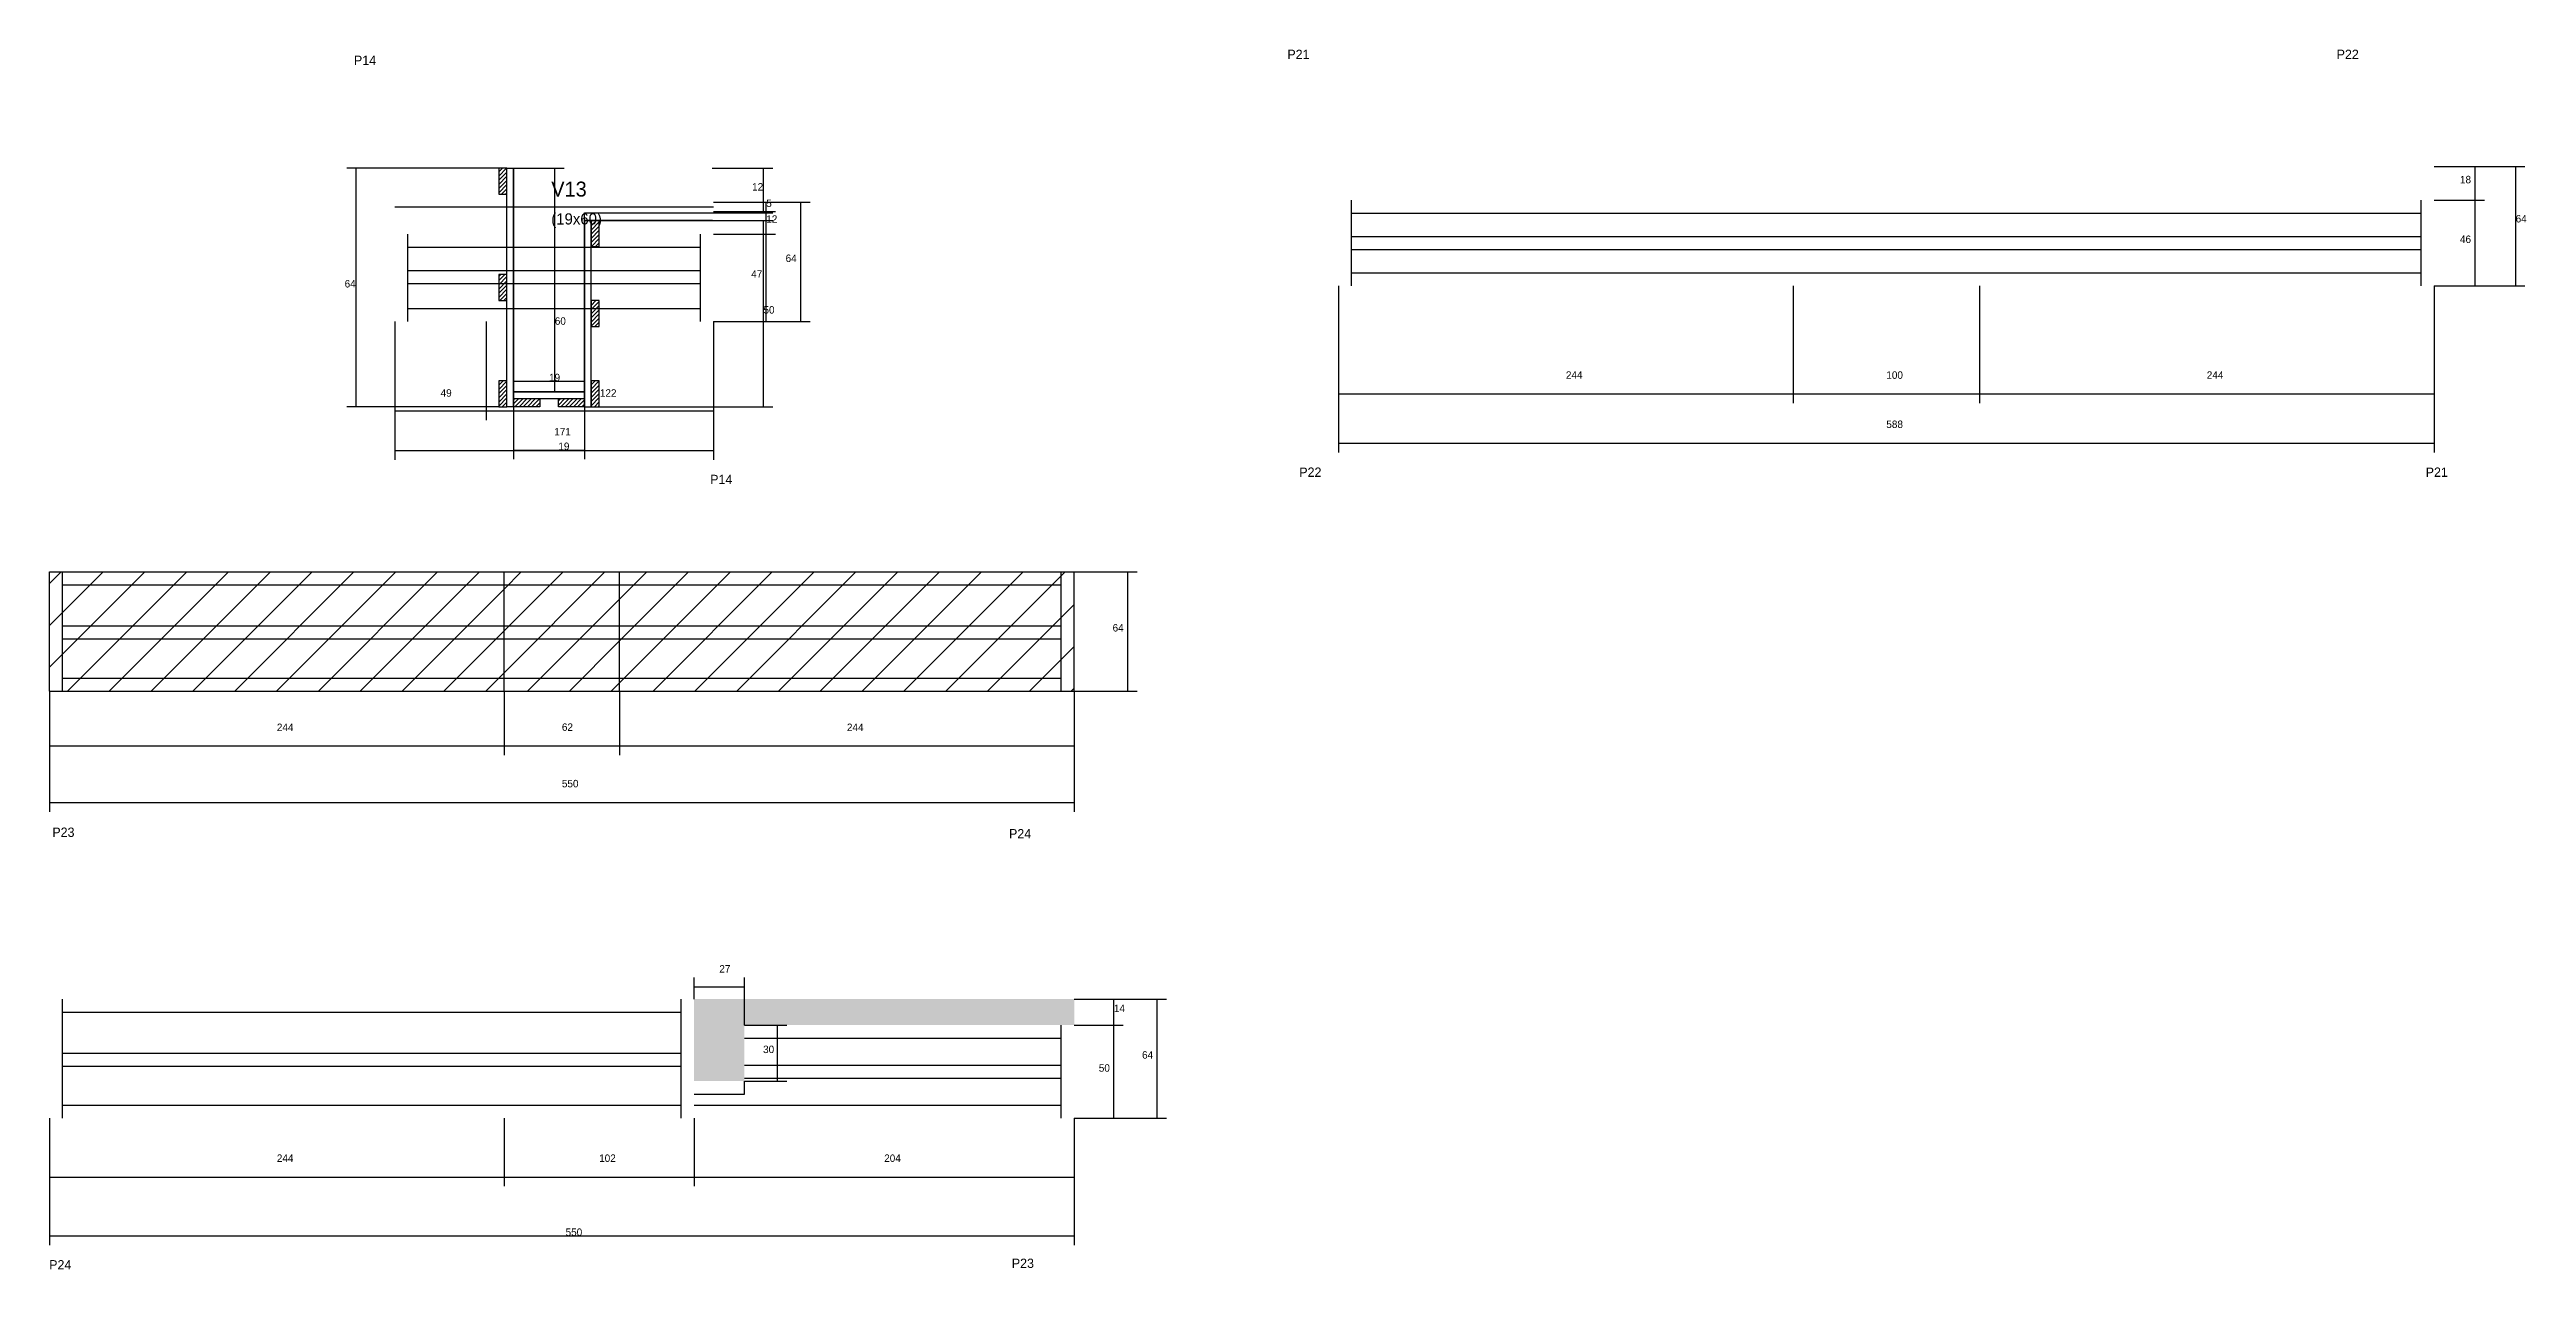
# Model space of a CAD drawing. Header units: metres. Extents: x -2848 to 21926, y -45195 to 1016.
# Drawn here: x 6131 to 7460, y -31371 to -30716 of the extents above; entities that cross this region are included whole.
import ezdxf

# ---------------------------------------------------------------- set-up
doc = ezdxf.new("R2010")
doc.units = ezdxf.units.M
for name, color, linetype in [('COTA', 4, 'Continuous'), ('Cota Seção (2x)', 4, 'Continuous'), ('Hachura', 253, 'Continuous'), ('Madeira', 126, 'Continuous'), ('NOMENCLATURA', 7, 'Continuous'), ('Painéis', 200, 'Continuous'), ('SARR_2.2x7', 40, 'Continuous'), ('SARR_EDITAR', 141, 'Continuous'), ('Texto Seção', 7, 'Continuous')]:
    doc.layers.add(name, color=color, linetype=linetype)

msp = doc.modelspace()

# ---------------------------------------------------------------- texts
at = {"layer": 'COTA'}
for s, p in [('12', (6507.8, -30791.8)), ('18', (7424.5, -30787.9)), ('5', (6515.4, -30800.6)), ('12', (6515.4, -30809.1)), ('46', (7424.5, -30819.9)), ('64', (7454.4, -30808.9)), ('64', (6525.8, -30830.1)), ('64', (6289.1, -30843.8)), ('47', (6507.3, -30838.6)), ('50', (6513.9, -30857.8)), ('244', (6944.6, -30892.8)), ('100', (7116.6, -30892.8)), ('244', (7288.6, -30892.8)), ('49', (6340.6, -30902.4)), ('122', (6426.1, -30902.4)), ('171', (6401.6, -30923.2)), ('588', (7116.6, -30919.2)), ('19', (6403.8, -30931)), ('64', (6701.3, -31028.4)), ('244', (6252.7, -31081.8)), ('62', (6405.7, -31081.7)), ('244', (6558.7, -31081.8)), ('550', (6405.7, -31112)), ('27', (6490.2, -31211.4)), ('14', (6702, -31232.6)), ('30', (6513.7, -31254.6)), ('64', (6717.1, -31257.6)), ('50', (6693.9, -31264.6)), ('244', (6252.7, -31313)), ('102', (6425.7, -31313)), ('204', (6578.7, -31313)), ('550', (6407.7, -31352.7))]:
    msp.add_text(s, height=4, dxfattribs=at).set_placement(p)
at = {"layer": 'Cota Seção (2x)'}
for s, p in [('60', (6401.9, -30863.8)), ('19', (6398.8, -30894.1))]:
    msp.add_text(s, height=4, dxfattribs=at).set_placement(p)
at = {"layer": 'NOMENCLATURA'}
for s, p in [('P14', (6294.1, -30724.4)), ('P21', (6795.1, -30721.2)), ('P22', (7358.3, -30721.2)), ('P14', (6485.3, -30949.3)), ('P22', (6801.5, -30945.4)), ('P21', (7406.1, -30945.4)), ('P23', (6132.2, -31138.6)), ('P24', (6645.7, -31139.4)), ('P24', (6130.5, -31370.7)), ('P23', (6647.2, -31369.9))]:
    msp.add_text(s, height=5, dxfattribs=at).set_placement(p)
at = {"layer": 'Texto Seção'}
for s, height, p in [('V13', 8, (6400, -30795)), ('(19x60)', 6, (6400, -30810))]:
    msp.add_text(s, height=height, dxfattribs=at).set_placement(p)

# ---------------------------------------------------------------- hatches: boundary and pattern name
at = {"layer": 'COTA'}
h = msp.add_hatch(dxfattribs=at)
h.set_pattern_fill('AR-CONC', scale=0.03)
h.paths.add_polyline_path([(6503.7, -31239.6), (6680.7, -31239.6), (6680.7, -31225.6), (6476.7, -31225.6), (6476.7, -31269.6), (6503.7, -31269.6)])
at = {"layer": 'Hachura'}
h = msp.add_hatch(dxfattribs=at)
h.set_pattern_fill('ANSI31', scale=5)
h.paths.add_polyline_path([(6374.7, -31060.4), (6374.7, -30996.4), (6130.7, -30996.4), (6130.7, -31060.4)])
h = msp.add_hatch(dxfattribs=at)
h.set_pattern_fill('ANSI31', scale=5)
h.paths.add_polyline_path([(6436.7, -30996.4), (6374.7, -30996.4), (6374.7, -31060.4), (6436.7, -31060.4)])
h = msp.add_hatch(dxfattribs=at)
h.set_pattern_fill('ANSI31', scale=5)
h.paths.add_polyline_path([(6436.7, -30996.4), (6436.7, -31060.4), (6680.7, -31060.4), (6680.7, -30996.4)])
at = {"layer": 'Madeira'}
h = msp.add_hatch(dxfattribs=at)
h.set_pattern_fill('ANSI31', scale=0.5)
h.paths.add_polyline_path([(6371.8, -30779.8), (6376.2, -30779.8), (6376.2, -30793.8), (6371.8, -30793.8)])
h = msp.add_hatch(dxfattribs=at)
h.set_pattern_fill('ANSI31', scale=0.5)
h.paths.add_polyline_path([(6421.4, -30807.8), (6425.8, -30807.8), (6425.8, -30821.8), (6421.4, -30821.8)])
h = msp.add_hatch(dxfattribs=at)
h.set_pattern_fill('ANSI31', scale=0.5)
h.paths.add_polyline_path([(6371.8, -30836.8), (6376.2, -30836.8), (6376.2, -30850.8), (6371.8, -30850.8)])
h = msp.add_hatch(dxfattribs=at)
h.set_pattern_fill('ANSI31', scale=0.5)
h.paths.add_polyline_path([(6421.4, -30850.8), (6425.8, -30850.8), (6425.8, -30864.8), (6421.4, -30864.8)])
h = msp.add_hatch(dxfattribs=at)
h.set_pattern_fill('ANSI31', scale=0.5)
h.paths.add_polyline_path([(6371.8, -30893.8), (6376.2, -30893.8), (6376.2, -30907.8), (6371.8, -30907.8)])
h = msp.add_hatch(dxfattribs=at)
h.set_pattern_fill('ANSI31', scale=0.5)
h.paths.add_polyline_path([(6421.4, -30893.8), (6425.8, -30893.8), (6425.8, -30907.8), (6421.4, -30907.8)])
h = msp.add_hatch(dxfattribs=at)
h.set_pattern_fill('ANSI31', scale=0.5)
h.paths.add_polyline_path([(6393.8, -30903.4), (6393.8, -30907.8), (6379.8, -30907.8), (6379.8, -30903.4)])
h = msp.add_hatch(dxfattribs=at)
h.set_pattern_fill('ANSI31', scale=0.5)
h.paths.add_polyline_path([(6417.8, -30903.4), (6417.8, -30907.8), (6403.8, -30907.8), (6403.8, -30903.4)])

# ---------------------------------------------------------------- linework, layer by layer
at = {"layer": 'COTA'}
for p, q in [((6371.8, -30779.8), (6290.2, -30779.8)), ((6295.2, -30907.8), (6295.2, -30779.8)), ((6486.3, -30779.8), (6518.9, -30779.8)), ((6513.9, -30803.8), (6513.9, -30779.8)), ((7410.6, -30778.9), (7437.6, -30778.9)), ((7410.6, -30778.9), (7459.4, -30778.9)), ((7432.6, -30796.9), (7432.6, -30778.9)), ((7454.4, -30842.9), (7454.4, -30778.9)), ((6486.5, -30803.8), (6518.9, -30803.8)), ((6487.1, -30798.1), (6538.9, -30798.1)), ((6487.1, -30798.1), (6520.4, -30798.1)), ((6487.1, -30803.1), (6520.4, -30803.1)), ((6487.1, -30803.1), (6520.4, -30803.1)), ((6515.4, -30803.1), (6515.4, -30798.1)), ((6515.4, -30815.1), (6515.4, -30803.1)), ((6533.9, -30862.1), (6533.9, -30798.1)), ((7410.6, -30796.9), (7437.6, -30796.9)), ((7410.6, -30796.9), (7437.6, -30796.9)), ((7432.6, -30842.9), (7432.6, -30796.9)), ((6486.5, -30807.8), (6518.9, -30807.8)), ((6487.1, -30815.1), (6520.4, -30815.1)), ((6487.1, -30815.1), (6520.4, -30815.1)), ((6513.9, -30907.8), (6513.9, -30807.8)), ((6515.4, -30862.1), (6515.4, -30815.1)), ((6822.6, -30842.9), (6822.6, -30905.9)), ((6822.6, -30842.9), (6822.6, -30932.4)), ((7066.6, -30842.9), (7066.6, -30905.9)), ((7066.6, -30842.9), (7066.6, -30905.9)), ((7166.6, -30842.9), (7166.6, -30905.9)), ((7166.6, -30842.9), (7166.6, -30905.9)), ((7410.6, -30842.9), (7437.6, -30842.9)), ((7410.6, -30842.9), (7459.4, -30842.9)), ((7410.6, -30842.9), (7410.6, -30932.4)), ((6316.1, -30862.1), (6316.1, -30936.3)), ((6316.1, -30862.1), (6316.1, -30915)), ((6365.1, -30862.1), (6365.1, -30915)), ((6365.1, -30862.1), (6365.1, -30915)), ((6487.1, -30862.1), (6487.1, -30936.3)), ((6487.1, -30862.1), (6520.4, -30862.1)), ((6487.1, -30862.1), (6538.9, -30862.1)), ((6487.1, -30862.1), (6487.1, -30915)), ((7410.6, -30877.2), (7410.6, -30905.9)), ((6371.8, -30907.8), (6290.2, -30907.8)), ((6316.1, -30910), (6365.1, -30910)), ((6365.1, -30910), (6487.1, -30910)), ((6379.8, -30907.8), (6379.8, -30936)), ((6417.8, -30907.8), (6417.8, -30936)), ((6425.8, -30907.8), (6518.9, -30907.8)), ((6822.6, -30900.9), (7066.6, -30900.9)), ((7066.6, -30900.9), (7166.6, -30900.9)), ((7166.6, -30900.9), (7410.6, -30900.9)), ((6316.1, -30931.3), (6487.1, -30931.3)), ((6379.8, -30931), (6417.8, -30931)), ((6822.6, -30927.4), (7410.6, -30927.4)), ((6680.7, -30996.4), (6714.4, -30996.4)), ((6709.4, -31060.4), (6709.4, -30996.4)), ((6130.7, -31060.4), (6130.7, -31094.8)), ((6130.7, -31060.4), (6130.7, -31125.1)), ((6374.7, -31060.4), (6374.7, -31094.8)), ((6374.7, -31060.4), (6374.7, -31094.8)), ((6436.7, -31060.4), (6436.7, -31094.8)), ((6436.7, -31060.4), (6436.7, -31094.8)), ((6680.7, -31060.4), (6680.7, -31094.8)), ((6680.7, -31060.4), (6714.4, -31060.4)), ((6680.7, -31060.4), (6680.7, -31125.1)), ((6130.7, -31089.8), (6374.7, -31089.8)), ((6374.7, -31089.8), (6436.7, -31089.8)), ((6436.7, -31089.8), (6680.7, -31089.8)), ((6130.7, -31120.1), (6680.7, -31120.1)), ((6476.7, -31225.6), (6476.7, -31214)), ((6503.7, -31239.6), (6503.7, -31214)), ((6476.7, -31219), (6503.7, -31219)), ((6680.7, -31225.6), (6707, -31225.6)), ((6680.7, -31225.6), (6730.2, -31225.6)), ((6702, -31239.6), (6702, -31225.6)), ((6725.2, -31289.6), (6725.2, -31225.6)), ((6503.7, -31239.6), (6526.4, -31239.6)), ((6521.4, -31269.6), (6521.4, -31239.6)), ((6680.7, -31239.6), (6707, -31239.6)), ((6680.7, -31239.6), (6707, -31239.6)), ((6702, -31289.6), (6702, -31239.6)), ((6503.7, -31269.6), (6526.4, -31269.6)), ((6130.7, -31289.6), (6130.7, -31357.7)), ((6130.7, -31289.6), (6130.7, -31326.1)), ((6374.7, -31289.6), (6374.7, -31326.1)), ((6374.7, -31289.6), (6374.7, -31326.1)), ((6476.7, -31289.6), (6476.7, -31326.1)), ((6476.7, -31289.6), (6476.7, -31326.1)), ((6680.7, -31289.6), (6680.7, -31326.1)), ((6680.7, -31289.6), (6680.7, -31357.7)), ((6680.7, -31289.6), (6707, -31289.6)), ((6680.7, -31289.6), (6730.2, -31289.6)), ((6130.7, -31321.1), (6374.7, -31321.1)), ((6374.7, -31321.1), (6476.7, -31321.1)), ((6476.7, -31321.1), (6680.7, -31321.1)), ((6130.7, -31352.7), (6680.7, -31352.7))]:
    msp.add_line(p, q, dxfattribs=at)
at = {"layer": 'Cota Seção (2x)'}
for p, q in [((6379.8, -30779.8), (6406.9, -30779.8)), ((6401.9, -30899.8), (6401.9, -30779.8)), ((6379.8, -30899.8), (6379.8, -30889.1)), ((6379.8, -30894.1), (6417.8, -30894.1)), ((6417.8, -30899.8), (6417.8, -30889.1)), ((6379.8, -30899.8), (6406.9, -30899.8))]:
    msp.add_line(p, q, dxfattribs=at)
at = {"layer": 'Madeira'}
for points in [[(6371.8, -30779.8), (6371.8, -30793.8), (6376.2, -30793.8), (6376.2, -30779.8)], [(6421.4, -30807.8), (6421.4, -30821.8), (6425.8, -30821.8), (6425.8, -30807.8)], [(6371.8, -30836.8), (6371.8, -30850.8), (6376.2, -30850.8), (6376.2, -30836.8)], [(6421.4, -30850.8), (6421.4, -30864.8), (6425.8, -30864.8), (6425.8, -30850.8)], [(6371.8, -30893.8), (6371.8, -30907.8), (6376.2, -30907.8), (6376.2, -30893.8)], [(6421.4, -30893.8), (6421.4, -30907.8), (6425.8, -30907.8), (6425.8, -30893.8)], [(6379.8, -30903.4), (6393.8, -30903.4), (6393.8, -30907.8), (6379.8, -30907.8)], [(6403.8, -30903.4), (6417.8, -30903.4), (6417.8, -30907.8), (6403.8, -30907.8)]]:
    msp.add_lwpolyline(points, close=True, dxfattribs=at)
at = {"layer": 'Painéis'}
for p, q in [((6376.2, -30907.8), (6376.2, -30779.8)), ((6379.8, -30907.8), (6379.8, -30779.8)), ((6417.8, -30803.8), (6486.5, -30803.8)), ((6417.8, -30807.8), (6417.8, -30803.8)), ((6417.8, -30807.8), (6486.5, -30807.8)), ((6417.8, -30907.8), (6417.8, -30807.8)), ((6421.4, -30907.8), (6421.4, -30807.8)), ((6379.8, -30899.8), (6417.8, -30899.8)), ((6379.8, -30903.4), (6379.8, -30899.8)), ((6379.8, -30903.4), (6417.8, -30903.4)), ((6130.7, -30996.4), (6680.7, -30996.4)), ((6130.7, -31060.4), (6130.7, -30996.4)), ((6374.7, -31060.4), (6374.7, -30996.4)), ((6436.7, -31060.4), (6436.7, -30996.4)), ((6680.7, -31060.4), (6680.7, -30996.4)), ((6130.7, -31060.4), (6680.7, -31060.4))]:
    msp.add_line(p, q, dxfattribs=at)
for points in [[(6376.2, -30907.8), (6376.2, -30779.8), (6379.8, -30779.8), (6379.8, -30907.8)], [(6421.4, -30907.8), (6421.4, -30807.8), (6417.8, -30807.8), (6417.8, -30907.8)], [(6417.8, -30899.8), (6379.8, -30899.8), (6379.8, -30903.4), (6417.8, -30903.4)]]:
    msp.add_lwpolyline(points, close=True, dxfattribs=at)
msp.add_lwpolyline([(6486.5, -30807.8), (6417.8, -30807.8), (6417.8, -30803.8), (6486.5, -30803.8)], dxfattribs=at)
at = {"layer": 'SARR_2.2x7'}
for p, q in [((6829.6, -30842.9), (6829.6, -30796.9)), ((6829.6, -30803.9), (7066.6, -30803.9)), ((7066.6, -30803.9), (7166.6, -30803.9)), ((7166.6, -30803.9), (7403.6, -30803.9)), ((7403.6, -30842.9), (7403.6, -30796.9)), ((6323.1, -30862.1), (6323.1, -30815.1)), ((6480.1, -30862.1), (6480.1, -30815.1)), ((6829.6, -30816.4), (7066.6, -30816.4)), ((7066.6, -30816.4), (7166.6, -30816.4)), ((7166.6, -30816.4), (7403.6, -30816.4)), ((6323.1, -30822.1), (6365.1, -30822.1)), ((6365.1, -30822.1), (6480.1, -30822.1)), ((6829.6, -30823.4), (7066.6, -30823.4)), ((7066.6, -30823.4), (7166.6, -30823.4)), ((7166.6, -30823.4), (7403.6, -30823.4)), ((6323.1, -30834.6), (6365.1, -30834.6)), ((6323.1, -30841.6), (6365.1, -30841.6)), ((6365.1, -30834.6), (6480.1, -30834.6)), ((6365.1, -30841.6), (6480.1, -30841.6)), ((6829.6, -30835.9), (7066.6, -30835.9)), ((7066.6, -30835.9), (7166.6, -30835.9)), ((7166.6, -30835.9), (7403.6, -30835.9)), ((6323.1, -30855.1), (6365.1, -30855.1)), ((6365.1, -30855.1), (6480.1, -30855.1)), ((6137.7, -31060.4), (6137.7, -30996.4)), ((6137.7, -31003.4), (6374.7, -31003.4)), ((6374.7, -31003.4), (6436.7, -31003.4)), ((6436.7, -31003.4), (6673.7, -31003.4)), ((6673.7, -31060.4), (6673.7, -30996.4)), ((6137.7, -31025.4), (6374.7, -31025.4)), ((6374.7, -31025.4), (6436.7, -31025.4)), ((6436.7, -31025.4), (6673.7, -31025.4)), ((6137.7, -31032.4), (6374.7, -31032.4)), ((6374.7, -31032.4), (6436.7, -31032.4)), ((6436.7, -31032.4), (6673.7, -31032.4)), ((6137.7, -31053.4), (6374.7, -31053.4)), ((6374.7, -31053.4), (6436.7, -31053.4)), ((6436.7, -31053.4), (6673.7, -31053.4)), ((6137.7, -31289.6), (6137.7, -31225.6)), ((6469.7, -31289.6), (6469.7, -31225.6)), ((6137.7, -31232.6), (6374.7, -31232.6)), ((6374.7, -31232.6), (6469.7, -31232.6)), ((6673.7, -31289.6), (6673.7, -31239.6)), ((6137.7, -31254.6), (6374.7, -31254.6)), ((6374.7, -31254.6), (6469.7, -31254.6)), ((6503.7, -31246.6), (6673.7, -31246.6)), ((6137.7, -31261.6), (6374.7, -31261.6)), ((6374.7, -31261.6), (6469.7, -31261.6)), ((6503.7, -31261.1), (6673.7, -31261.1)), ((6503.7, -31268.1), (6673.7, -31268.1)), ((6503.7, -31276.6), (6503.7, -31269.6)), ((6137.7, -31282.6), (6374.7, -31282.6)), ((6374.7, -31282.6), (6469.7, -31282.6)), ((6476.7, -31276.6), (6503.7, -31276.6)), ((6476.7, -31282.6), (6673.7, -31282.6))]:
    msp.add_line(p, q, dxfattribs=at)
at = {"layer": 'SARR_EDITAR'}
for p, q in [((6316.1, -30800.6), (6365.1, -30800.6)), ((6365.1, -30800.6), (6487.1, -30800.6))]:
    msp.add_line(p, q, dxfattribs=at)

msp.set_redraw_order([(e.dxf.handle, doc.entitydb.next_handle()) for e in msp.query("TEXT MTEXT ATTDEF DIMENSION ARC_DIMENSION")])  # texts and dimensions are drawn at this point

doc.saveas('drawing.dxf')
